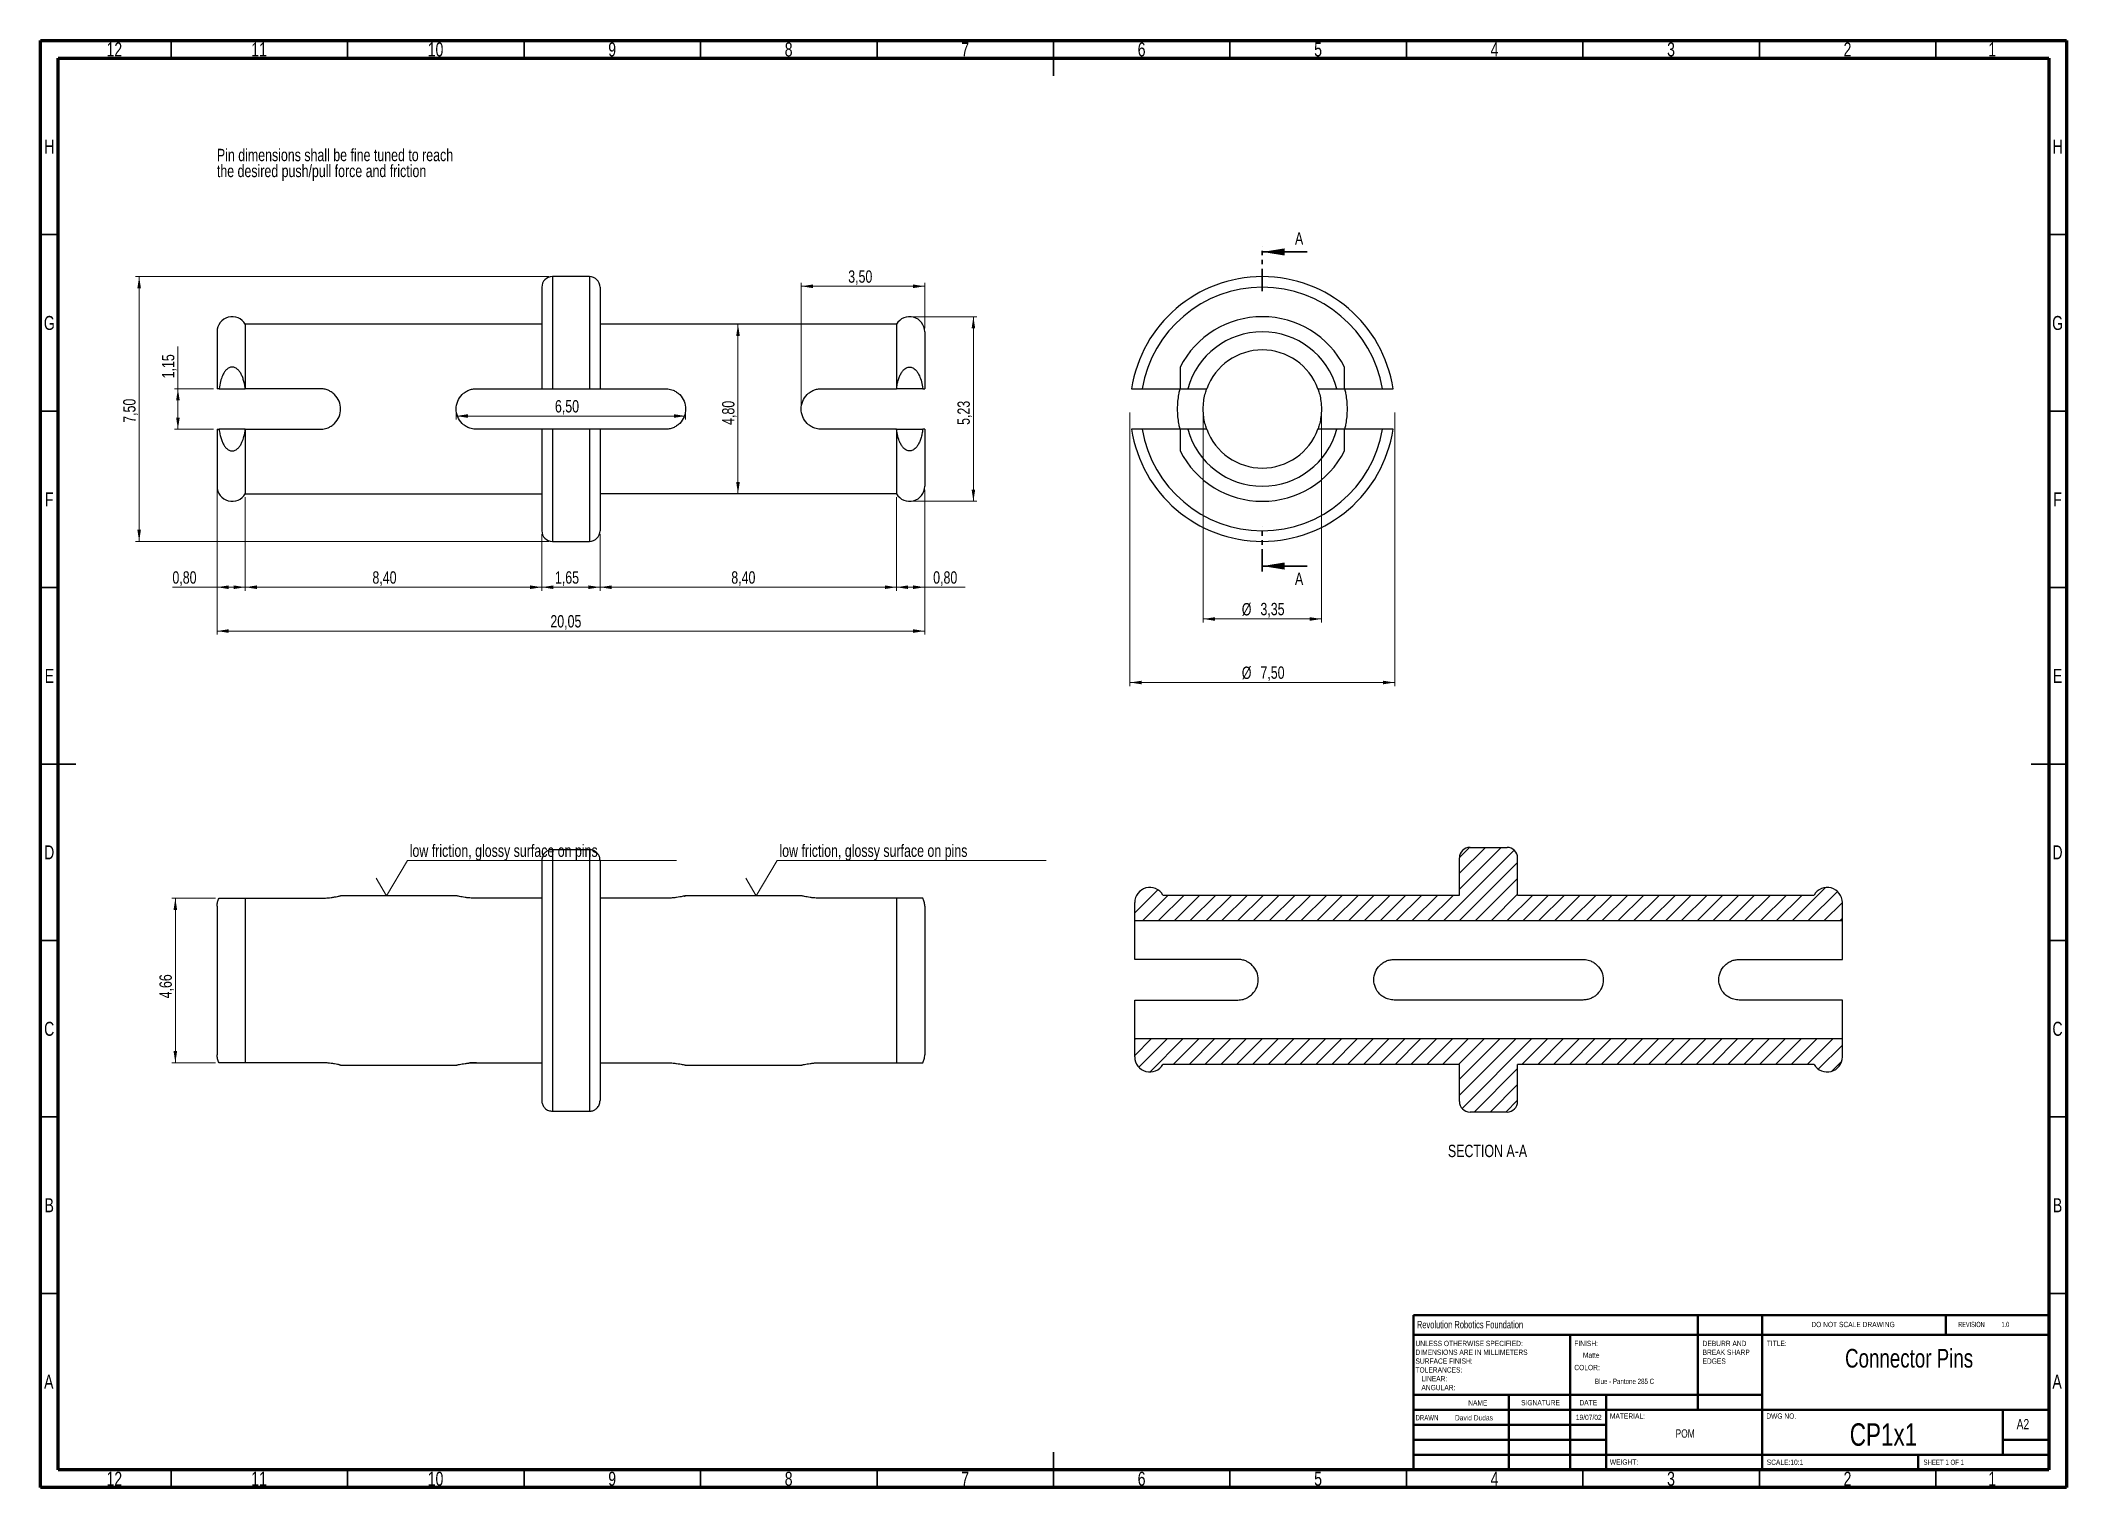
# Model space of a CAD drawing. Header units: millimetres. Extents: x 15 to 589, y 5 to 415.
import ezdxf

# ---------------------------------------------------------------- set-up
doc = ezdxf.new("R2010")
doc.units = ezdxf.units.MM
doc.linetypes.add('PHANTOM', pattern=[12.7, 6.35, -1.27, 1.27, -1.27, 1.27, -1.27])
doc.styles.add('SLDTEXTSTYLE0', font='TXT', dxfattribs={"width": 0.75})
doc.styles.add('SLDTEXTSTYLE1', font='TXT', dxfattribs={"width": 0.686449})
doc.styles.add('SLDTEXTSTYLE2', font='TXT', dxfattribs={"width": 0.625})
doc.styles.add('SLDTEXTSTYLE3', font='TXT', dxfattribs={"width": 0.6875})
doc.styles.add('SLDTEXTSTYLE4', font='TXT', dxfattribs={"width": 0.7})
doc.dimstyles.new('SLDDIMSTYLE0', dxfattribs={"dimtxt": 3.5, "dimasz": 3.302, "dimexe": 0, "dimexo": 0.0625, "dimgap": 0.875, "dimtad": 1, "dimlfac": 0.1, "dimrnd": 1e-09, "dimzin": 12, "dimdsep": 46, "dimtxsty": 'SLDTEXTSTYLE0', "dimsah": 1, "dimcen": 0.09, "dimadec": 0, "dimazin": 3, "dimtfac": 1, "dimtofl": 0, "dimtmove": 0, "dimatfit": 3, "dimfxl": 0, "dimfrac": 2, "dimtolj": 1, "dimtzin": 12, "dimarcsym": 0})
doc.dimstyles.new('SLDDIMSTYLE1', dxfattribs={"dimtxt": 3.5, "dimasz": 3.302, "dimexe": 0, "dimexo": 0.0625, "dimgap": 0.875, "dimtad": 1, "dimlfac": 0.1, "dimrnd": 1e-09, "dimdsep": 46, "dimtxsty": 'SLDTEXTSTYLE0', "dimsah": 1, "dimcen": 0.09, "dimadec": 0, "dimazin": 2, "dimtfac": 1, "dimtofl": 0, "dimtmove": 0, "dimatfit": 3, "dimfxl": 0, "dimfrac": 2, "dimtolj": 1, "dimtzin": 12, "dimarcsym": 0})

msp = doc.modelspace()

# ---------------------------------------------------------------- texts
at = {"color": 7, "linetype": 'Continuous', "lineweight": 0}
for s, insert, char_height, attachment_point, style in [('12', (35.92, 414.452), 3.9687, 2, 'SLDTEXTSTYLE0'), ('11', (76.92, 414.452), 3.9687, 2, 'SLDTEXTSTYLE0'), ('10', (126.92, 414.452), 3.9687, 2, 'SLDTEXTSTYLE0'), ('9', (176.96, 414.452), 3.969, 2, 'SLDTEXTSTYLE0'), ('8', (226.96, 414.452), 3.969, 2, 'SLDTEXTSTYLE0'), ('7', (276.96, 414.452), 3.969, 2, 'SLDTEXTSTYLE0'), ('6', (326.96, 414.452), 3.969, 2, 'SLDTEXTSTYLE0'), ('5', (376.96, 414.452), 3.969, 2, 'SLDTEXTSTYLE0'), ('4', (426.96, 414.452), 3.969, 2, 'SLDTEXTSTYLE0'), ('3', (476.96, 414.452), 3.969, 2, 'SLDTEXTSTYLE0'), ('2', (526.96, 414.452), 3.969, 2, 'SLDTEXTSTYLE0'), ('1', (567.96, 414.452), 3.969, 2, 'SLDTEXTSTYLE0'), ('H', (17.49, 386.952), 3.969, 2, 'SLDTEXTSTYLE0'), ('H', (586.49, 386.952), 3.969, 2, 'SLDTEXTSTYLE0'), ('G', (17.487, 336.952), 3.969, 2, 'SLDTEXTSTYLE0'), ('G', (586.487, 336.952), 3.969, 2, 'SLDTEXTSTYLE0'), ('F', (17.458, 286.952), 3.969, 2, 'SLDTEXTSTYLE0'), ('F', (586.458, 286.952), 3.969, 2, 'SLDTEXTSTYLE0'), ('E', (17.508, 236.952), 3.969, 2, 'SLDTEXTSTYLE0'), ('E', (586.508, 236.952), 3.969, 2, 'SLDTEXTSTYLE0'), ('D', (17.453, 186.952), 3.969, 2, 'SLDTEXTSTYLE0'), ('D', (586.453, 186.952), 3.969, 2, 'SLDTEXTSTYLE0'), ('C', (17.459, 136.952), 3.969, 2, 'SLDTEXTSTYLE0'), ('C', (586.459, 136.952), 3.969, 2, 'SLDTEXTSTYLE0'), ('SECTION A-A', (424.965, 102.11), 3.5, 2, 'SLDTEXTSTYLE0'), ('B', (17.471, 86.952), 3.969, 2, 'SLDTEXTSTYLE0'), ('B', (586.471, 86.952), 3.969, 2, 'SLDTEXTSTYLE0'), ('Revolution Robotics Foundation', (404.963, 52.212), 2.11667, 1, 'SLDTEXTSTYLE0'), ('DO NOT SCALE DRAWING', (516.715, 51.937), 1.5, 1, 'SLDTEXTSTYLE0'), ('REVISION           1.0', (558.327, 51.937), 1.5, 1, 'SLDTEXTSTYLE2'), ('FINISH:', (449.564, 46.566), 1.5, 1, 'SLDTEXTSTYLE0'), ('TITLE:', (504.09, 46.576), 1.5, 1, 'SLDTEXTSTYLE0'), ('Matte', (452.005, 43.238), 1.4986, 1, 'SLDTEXTSTYLE0'), ('Connector Pins', (544.41, 44.266), 5.29167, 2, 'SLDTEXTSTYLE0'), ('A', (17.34, 36.952), 3.969, 2, 'SLDTEXTSTYLE0'), ('COLOR:', (449.564, 39.742), 1.5, 1, 'SLDTEXTSTYLE0'), ('Blue - Pantone 285 C', (463.799, 35.826), 1.4986, 2, 'SLDTEXTSTYLE4'), ('A', (586.34, 36.952), 3.969, 2, 'SLDTEXTSTYLE0'), ('NAME', (419.506, 29.716), 1.5, 1, 'SLDTEXTSTYLE0'), ('SIGNATURE', (434.494, 29.776), 1.5, 1, 'SLDTEXTSTYLE0'), ('DATE', (451.008, 29.776), 1.5, 1, 'SLDTEXTSTYLE0'), ('DRAWN', (404.554, 25.505), 1.5, 1, 'SLDTEXTSTYLE1'), ('David Dudas', (421.125, 25.503), 1.4986, 2, 'SLDTEXTSTYLE0'), ('19/07/02', (453.647, 25.603), 1.4986, 2, 'SLDTEXTSTYLE0'), ('MATERIAL:', (459.646, 25.986), 1.5, 1, 'SLDTEXTSTYLE0'), ('DWG NO.', (503.953, 25.986), 1.5, 1, 'SLDTEXTSTYLE0'), ('CP1x1', (537.153, 23.181), 6.35, 2, 'SLDTEXTSTYLE0'), ('A2', (574.871, 24.406), 2.9104, 1, 'SLDTEXTSTYLE0'), ('POM', (480.966, 21.486), 2.3813, 2, 'SLDTEXTSTYLE0'), ('WEIGHT:', (459.618, 12.949), 1.4986, 1, 'SLDTEXTSTYLE0'), ('SCALE:10:1', (504.074, 12.9), 1.5, 1, 'SLDTEXTSTYLE0'), ('SHEET 1 OF 1', (548.478, 12.9), 1.5, 1, 'SLDTEXTSTYLE3'), ('12', (35.92, 9.452), 3.9687, 2, 'SLDTEXTSTYLE0'), ('11', (76.92, 9.452), 3.9687, 2, 'SLDTEXTSTYLE0'), ('10', (126.92, 9.452), 3.9687, 2, 'SLDTEXTSTYLE0'), ('9', (176.96, 9.452), 3.969, 2, 'SLDTEXTSTYLE0'), ('8', (226.96, 9.452), 3.969, 2, 'SLDTEXTSTYLE0'), ('7', (276.96, 9.452), 3.969, 2, 'SLDTEXTSTYLE0'), ('6', (326.96, 9.452), 3.969, 2, 'SLDTEXTSTYLE0'), ('5', (376.96, 9.452), 3.969, 2, 'SLDTEXTSTYLE0'), ('4', (426.96, 9.452), 3.969, 2, 'SLDTEXTSTYLE0'), ('3', (476.96, 9.452), 3.969, 2, 'SLDTEXTSTYLE0'), ('2', (526.96, 9.452), 3.969, 2, 'SLDTEXTSTYLE0'), ('1', (567.96, 9.452), 3.969, 2, 'SLDTEXTSTYLE0')]:
    msp.add_mtext(s, dxfattribs=dict(at, insert=insert, char_height=char_height, attachment_point=attachment_point, style=style))
at = {"color": 7, "linetype": 'Continuous', "char_height": 3.5, "attachment_point": 1, "style": 'SLDTEXTSTYLE0'}
for insert in [(370.412, 360.647), (370.412, 264.238)]:
    msp.add_mtext('A', dxfattribs=dict(at, insert=insert))

# ---------------------------------------------------------------- blocks, each defined once
blk = doc.blocks.new('SW_NOTE_0')
at = {"color": 0, "linetype": 'Continuous', "lineweight": 0, "char_height": 3.5, "attachment_point": 1, "style": 'SLDTEXTSTYLE0'}
for s, insert in [('the desired push/pull force and friction', (0, -0.01)), ('Pin dimensions shall be fine tuned to reach', (0, 4.51))]:
    blk.add_mtext(s, dxfattribs=dict(at, insert=insert))
blk = doc.blocks.new('SW_NOTE_0_1')
at = {"color": 0, "linetype": 'Continuous', "lineweight": 0, "char_height": 1.5, "attachment_point": 1, "style": 'SLDTEXTSTYLE0'}
for s, insert in [('UNLESS OTHERWISE SPECIFIED:', (0, 1.93)), ('TOLERANCES:', (0, -5.57)), ('SURFACE FINISH:', (0, -3.07)), ('DIMENSIONS ARE IN MILLIMETERS', (0, -0.57)), ('ANGULAR:', (1.69, -10.57)), ('LINEAR:', (1.69, -8.07))]:
    blk.add_mtext(s, dxfattribs=dict(at, insert=insert))
blk = doc.blocks.new('SW_NOTE_0_2')
at = {"color": 0, "linetype": 'Continuous', "lineweight": 0, "char_height": 1.5, "attachment_point": 1, "style": 'SLDTEXTSTYLE0'}
for s, insert in [('DEBURR AND', (0, 1.93)), ('BREAK SHARP', (0, -0.57)), ('EDGES', (0, -3.07))]:
    blk.add_mtext(s, dxfattribs=dict(at, insert=insert))
blk = doc.blocks.new('_D')
at = {"color": 7, "linetype": 'Continuous', "lineweight": 0}
for p, q in [((53.93, 316.34), (53.93, 328.33)), ((64.02, 316.34), (52.93, 316.34)), ((53.93, 316.34), (53.93, 304.84)), ((64.02, 304.84), (52.93, 304.84))]:
    blk.add_line(p, q, dxfattribs=at)
at = {"color": 7, "linetype": 'Continuous', "lineweight": 18}
for points in [[(53.93, 316.34), (53.42, 313.04), (54.43, 313.04)], [(53.93, 304.84), (54.43, 308.14), (53.42, 308.14)]]:
    blk.add_solid(points, dxfattribs=at)
at = {"color": 7, "linetype": 'Continuous', "lineweight": 18, "insert": (49.41, 319.27), "char_height": 3.5, "attachment_point": 1, "rotation": 90, "style": 'SLDTEXTSTYLE0'}
blk.add_mtext('1,15', dxfattribs=at)
blk = doc.blocks.new('_D_1')
at = {"color": 7, "linetype": 'Continuous', "lineweight": 0}
for p, q in [((65.02, 287.72), (65.02, 246.67)), ((265.52, 287.72), (265.52, 246.67)), ((65.02, 247.67), (265.52, 247.67))]:
    blk.add_line(p, q, dxfattribs=at)
at = {"color": 7, "linetype": 'Continuous', "lineweight": 18}
for points in [[(65.02, 247.67), (68.32, 247.16), (68.32, 248.18)], [(265.52, 247.67), (262.22, 248.18), (262.22, 247.16)]]:
    blk.add_solid(points, dxfattribs=at)
at = {"color": 7, "linetype": 'Continuous', "lineweight": 18, "insert": (159.45, 252.18), "char_height": 3.5, "attachment_point": 1, "style": 'SLDTEXTSTYLE0'}
blk.add_mtext('20,05', dxfattribs=at)
blk = doc.blocks.new('_D_2')
at = {"color": 7, "linetype": 'Continuous', "lineweight": 0}
for p, q in [((73.02, 285.59), (73.02, 259.09)), ((157.02, 275.09), (157.02, 259.09)), ((73.02, 260.09), (157.02, 260.09))]:
    blk.add_line(p, q, dxfattribs=at)
at = {"color": 7, "linetype": 'Continuous', "lineweight": 18}
for points in [[(73.02, 260.09), (76.32, 259.58), (76.32, 260.6)], [(157.02, 260.09), (153.72, 260.6), (153.72, 259.58)]]:
    blk.add_solid(points, dxfattribs=at)
at = {"color": 7, "linetype": 'Continuous', "lineweight": 18, "insert": (109.04, 264.6), "char_height": 3.5, "attachment_point": 1, "style": 'SLDTEXTSTYLE0'}
blk.add_mtext('8,40', dxfattribs=at)
blk = doc.blocks.new('_D_3')
at = {"color": 7, "linetype": 'Continuous', "lineweight": 0}
for p, q in [((157.02, 275.09), (157.02, 259.09)), ((173.52, 275.09), (173.52, 259.09)), ((157.02, 260.09), (173.52, 260.09))]:
    blk.add_line(p, q, dxfattribs=at)
at = {"color": 7, "linetype": 'Continuous', "lineweight": 18}
for points in [[(157.02, 260.09), (160.32, 259.58), (160.32, 260.6)], [(173.52, 260.09), (170.22, 260.6), (170.22, 259.58)]]:
    blk.add_solid(points, dxfattribs=at)
at = {"color": 7, "linetype": 'Continuous', "lineweight": 18, "insert": (160.75, 264.6), "char_height": 3.5, "attachment_point": 1, "style": 'SLDTEXTSTYLE0'}
blk.add_mtext('1,65', dxfattribs=at)
blk = doc.blocks.new('_D_4')
at = {"color": 7, "linetype": 'Continuous', "lineweight": 0}
for p, q in [((65.02, 287.72), (65.02, 259.09)), ((73.02, 285.59), (73.02, 259.09)), ((65.02, 260.09), (52.37, 260.09)), ((65.02, 260.09), (73.02, 260.09))]:
    blk.add_line(p, q, dxfattribs=at)
at = {"color": 7, "linetype": 'Continuous', "lineweight": 18}
for points in [[(65.02, 260.09), (68.32, 259.58), (68.32, 260.6)], [(73.02, 260.09), (69.72, 260.6), (69.72, 259.58)]]:
    blk.add_solid(points, dxfattribs=at)
at = {"color": 7, "linetype": 'Continuous', "lineweight": 18, "insert": (52.37, 264.6), "char_height": 3.5, "attachment_point": 1, "style": 'SLDTEXTSTYLE0'}
blk.add_mtext('0,80', dxfattribs=at)
blk = doc.blocks.new('_D_5')
at = {"color": 7, "linetype": 'Continuous', "lineweight": 0}
for p, q in [((257.52, 285.59), (257.52, 259.09)), ((173.52, 275.09), (173.52, 259.09)), ((173.52, 260.09), (257.52, 260.09))]:
    blk.add_line(p, q, dxfattribs=at)
at = {"color": 7, "linetype": 'Continuous', "lineweight": 18}
for points in [[(173.52, 260.09), (176.82, 259.58), (176.82, 260.6)], [(257.52, 260.09), (254.22, 260.6), (254.22, 259.58)]]:
    blk.add_solid(points, dxfattribs=at)
at = {"color": 7, "linetype": 'Continuous', "lineweight": 18, "insert": (210.71, 264.6), "char_height": 3.5, "attachment_point": 1, "style": 'SLDTEXTSTYLE0'}
blk.add_mtext('8,40', dxfattribs=at)
blk = doc.blocks.new('_D_6')
at = {"color": 7, "linetype": 'Continuous', "lineweight": 0}
for p, q in [((265.52, 287.72), (265.52, 259.09)), ((257.52, 285.59), (257.52, 259.09)), ((257.52, 260.09), (265.52, 260.09)), ((265.52, 260.09), (276.96, 260.09))]:
    blk.add_line(p, q, dxfattribs=at)
at = {"color": 7, "linetype": 'Continuous', "lineweight": 18}
for points in [[(257.52, 260.09), (260.82, 259.58), (260.82, 260.6)], [(265.52, 260.09), (262.22, 260.6), (262.22, 259.58)]]:
    blk.add_solid(points, dxfattribs=at)
at = {"color": 7, "linetype": 'Continuous', "lineweight": 18, "insert": (267.91, 264.6), "char_height": 3.5, "attachment_point": 1, "style": 'SLDTEXTSTYLE0'}
blk.add_mtext('0,80', dxfattribs=at)
blk = doc.blocks.new('_D_7')
at = {"color": 7, "linetype": 'Continuous', "lineweight": 0}
for p, q in [((159.02, 348.09), (41.95, 348.09)), ((42.95, 348.09), (42.95, 273.09)), ((159.02, 273.09), (41.95, 273.09))]:
    blk.add_line(p, q, dxfattribs=at)
at = {"color": 7, "linetype": 'Continuous', "lineweight": 18}
for points in [[(42.95, 348.09), (42.44, 344.79), (43.45, 344.79)], [(42.95, 273.09), (43.45, 276.39), (42.44, 276.39)]]:
    blk.add_solid(points, dxfattribs=at)
at = {"color": 7, "linetype": 'Continuous', "lineweight": 18, "insert": (38.43, 306.68), "char_height": 3.5, "attachment_point": 1, "rotation": 90, "style": 'SLDTEXTSTYLE0'}
blk.add_mtext('7,50', dxfattribs=at)
blk = doc.blocks.new('_D_8')
at = {"color": 7, "linetype": 'Continuous', "lineweight": 0}
blk.add_line((212.61, 334.59), (212.61, 286.59), dxfattribs=at)
at = {"color": 7, "linetype": 'Continuous', "lineweight": 18}
for points in [[(212.61, 334.59), (212.1, 331.29), (213.12, 331.29)], [(212.61, 286.59), (213.12, 289.89), (212.1, 289.89)]]:
    blk.add_solid(points, dxfattribs=at)
at = {"color": 7, "linetype": 'Continuous', "lineweight": 18, "insert": (208.1, 306.08), "char_height": 3.5, "attachment_point": 1, "rotation": 90, "style": 'SLDTEXTSTYLE0'}
blk.add_mtext('4,80', dxfattribs=at)
blk = doc.blocks.new('_D_9')
at = {"color": 7, "linetype": 'Continuous', "lineweight": 0}
for p, q in [((262.24, 336.74), (280.3, 336.74)), ((279.3, 336.74), (279.3, 284.44)), ((262.24, 284.44), (280.3, 284.44))]:
    blk.add_line(p, q, dxfattribs=at)
at = {"color": 7, "linetype": 'Continuous', "lineweight": 18}
for points in [[(279.3, 336.74), (278.8, 333.44), (279.81, 333.44)], [(279.3, 284.44), (279.81, 287.74), (278.8, 287.74)]]:
    blk.add_solid(points, dxfattribs=at)
at = {"color": 7, "linetype": 'Continuous', "lineweight": 18, "insert": (274.79, 306.08), "char_height": 3.5, "attachment_point": 1, "rotation": 90, "style": 'SLDTEXTSTYLE0'}
blk.add_mtext('5,23', dxfattribs=at)
blk = doc.blocks.new('_D_10')
at = {"color": 7, "linetype": 'Continuous', "lineweight": 0}
for p, q in [((230.52, 311.59), (230.52, 346.36)), ((230.52, 345.36), (265.52, 345.36)), ((265.52, 333.45), (265.52, 346.36))]:
    blk.add_line(p, q, dxfattribs=at)
at = {"color": 7, "linetype": 'Continuous', "lineweight": 18}
for points in [[(230.52, 345.36), (233.82, 344.85), (233.82, 345.87)], [(265.52, 345.36), (262.22, 345.87), (262.22, 344.85)]]:
    blk.add_solid(points, dxfattribs=at)
at = {"color": 7, "linetype": 'Continuous', "lineweight": 18, "insert": (243.84, 349.87), "char_height": 3.5, "attachment_point": 1, "style": 'SLDTEXTSTYLE0'}
blk.add_mtext('3,50', dxfattribs=at)
blk = doc.blocks.new('_D_11')
at = {"color": 7, "linetype": 'Continuous', "lineweight": 0}
for p, q in [((132.77, 309.59), (132.77, 307.6)), ((132.77, 308.6), (197.77, 308.6)), ((197.77, 309.59), (197.77, 307.6))]:
    blk.add_line(p, q, dxfattribs=at)
at = {"color": 7, "linetype": 'Continuous', "lineweight": 18}
for points in [[(132.77, 308.6), (136.07, 308.09), (136.07, 309.11)], [(197.77, 308.6), (194.47, 309.11), (194.47, 308.09)]]:
    blk.add_solid(points, dxfattribs=at)
at = {"color": 7, "linetype": 'Continuous', "lineweight": 18, "insert": (160.75, 313.11), "char_height": 3.5, "attachment_point": 1, "style": 'SLDTEXTSTYLE0'}
blk.add_mtext('6,50', dxfattribs=at)
blk = doc.blocks.new('_D_12')
at = {"color": 7, "linetype": 'Continuous', "lineweight": 0}
for p, q in [((64.59, 171.97), (52.2, 171.97)), ((53.2, 171.97), (53.2, 125.36)), ((64.59, 125.36), (52.2, 125.36))]:
    blk.add_line(p, q, dxfattribs=at)
at = {"color": 7, "linetype": 'Continuous', "lineweight": 18}
for points in [[(53.2, 171.97), (52.69, 168.66), (53.71, 168.66)], [(53.2, 125.36), (53.71, 128.67), (52.69, 128.67)]]:
    blk.add_solid(points, dxfattribs=at)
at = {"color": 7, "linetype": 'Continuous', "lineweight": 18, "insert": (48.69, 143.59), "char_height": 3.5, "attachment_point": 1, "rotation": 90, "style": 'SLDTEXTSTYLE0'}
blk.add_mtext('4,66', dxfattribs=at)
blk = doc.blocks.new('SW_SFSYMBOL_0')
at = {"color": 0, "linetype": 'Continuous', "lineweight": 0}
for p, q in [((-6.54, -10), (-0.65, 0)), ((-0.65, 0), (75.56, 0)), ((-6.54, -10), (-9.49, -5))]:
    blk.add_line(p, q, dxfattribs=at)
at = {"color": 0, "linetype": 'Continuous', "lineweight": 0, "insert": (0, 4.51), "char_height": 3.5, "attachment_point": 1, "style": 'SLDTEXTSTYLE0'}
blk.add_mtext('low friction, glossy surface on pins', dxfattribs=at)
blk = doc.blocks.new('SW_SFSYMBOL_1')
at = {"color": 0, "linetype": 'Continuous', "lineweight": 0}
for p, q in [((-6.54, -10), (-0.65, 0)), ((-0.65, 0), (75.56, 0)), ((-6.54, -10), (-9.49, -5))]:
    blk.add_line(p, q, dxfattribs=at)
at = {"color": 0, "linetype": 'Continuous', "lineweight": 0, "insert": (0, 4.51), "char_height": 3.5, "attachment_point": 1, "style": 'SLDTEXTSTYLE0'}
blk.add_mtext('low friction, glossy surface on pins', dxfattribs=at)
blk = doc.blocks.new('_D_13')
at = {"color": 7, "linetype": 'Continuous', "lineweight": 0}
for p, q in [((344.42, 309.59), (344.42, 250.09)), ((377.92, 309.59), (377.92, 250.09)), ((344.42, 251.09), (377.92, 251.09))]:
    blk.add_line(p, q, dxfattribs=at)
at = {"color": 7, "linetype": 'Continuous', "lineweight": 18}
for points in [[(344.42, 251.09), (347.72, 250.58), (347.72, 251.6)], [(377.92, 251.09), (374.61, 251.6), (374.61, 250.58)]]:
    blk.add_solid(points, dxfattribs=at)
at = {"color": 7, "linetype": 'Continuous', "lineweight": 18, "char_height": 3.5, "attachment_point": 1, "style": 'SLDTEXTSTYLE0'}
for s, insert in [('%%c', (355.35, 255.6)), ('3,35', (360.63, 255.65))]:
    blk.add_mtext(s, dxfattribs=dict(at, insert=insert))
blk = doc.blocks.new('_D_14')
at = {"color": 7, "linetype": 'Continuous', "lineweight": 0}
for p, q in [((323.67, 309.59), (323.67, 232.09)), ((398.67, 309.59), (398.67, 232.09)), ((323.67, 233.09), (398.67, 233.09))]:
    blk.add_line(p, q, dxfattribs=at)
at = {"color": 7, "linetype": 'Continuous', "lineweight": 18}
for points in [[(323.67, 233.09), (326.97, 232.58), (326.97, 233.6)], [(398.67, 233.09), (395.36, 233.6), (395.36, 232.58)]]:
    blk.add_solid(points, dxfattribs=at)
at = {"color": 7, "linetype": 'Continuous', "lineweight": 18, "char_height": 3.5, "attachment_point": 1, "style": 'SLDTEXTSTYLE0'}
for s, insert in [('%%c', (355.35, 237.6)), ('7,50', (360.63, 237.65))]:
    blk.add_mtext(s, dxfattribs=dict(at, insert=insert))

# ---------------------------------------------------------------- dimensions: what is measured, and where the dimension line sits
at = {"color": 7, "linetype": 'Continuous', "lineweight": 18}
for base, p1, p2, angle, picture, middle in [((42.946, 273.089), (160.022, 348.089), (160.022, 273.089), 90, '_D_7', (42.946, 311.209)), ((212.608, 286.589), (173.522, 334.589), (173.522, 286.589), 90, '_D_8', (212.608, 310.606)), ((279.304, 284.439), (261.237, 336.739), (261.237, 284.439), 90, '_D_9', (279.304, 310.606)), ((53.925, 304.839), (65.022, 316.339), (65.022, 304.839), 90, '_D', (53.925, 323.8)), ((197.772, 308.598), (132.772, 310.589), (197.772, 310.589), 0, '_D_11', (165.272, 308.598)), ((53.199, 125.364), (65.591, 171.966), (65.591, 125.364), 90, '_D_12', (53.199, 148.112))]:
    dim = msp.add_linear_dim(base=base, p1=p1, p2=p2, angle=angle, dimstyle='SLDDIMSTYLE0', dxfattribs=at)
    dim.commit()
    dim.dimension.update_dxf_attribs({"geometry": picture, "text_midpoint": middle, "dimtype": 160})
for base, p1, p2, dimstyle, picture, middle in [((265.522, 345.361), (230.522, 310.589), (265.522, 332.454), 'SLDDIMSTYLE0', '_D_10', (248.366, 345.361)), ((73.022, 260.089), (65.022, 288.724), (73.022, 286.589), 'SLDDIMSTYLE1', '_D_4', (56.899, 260.089)), ((265.522, 247.671), (65.022, 288.724), (265.522, 288.724), 'SLDDIMSTYLE0', '_D_1', (165.272, 247.671)), ((265.522, 260.089), (257.522, 286.589), (265.522, 288.724), 'SLDDIMSTYLE1', '_D_6', (272.434, 260.089)), ((157.022, 260.089), (73.022, 286.589), (157.022, 276.089), 'SLDDIMSTYLE0', '_D_2', (113.562, 260.089)), ((257.522, 260.089), (173.522, 276.089), (257.522, 286.589), 'SLDDIMSTYLE0', '_D_5', (215.236, 260.089)), ((173.522, 260.089), (157.022, 276.089), (173.522, 276.089), 'SLDDIMSTYLE0', '_D_3', (165.272, 260.089))]:
    dim = msp.add_linear_dim(base=base, p1=p1, p2=p2, dimstyle=dimstyle, dxfattribs=at)
    dim.commit()
    dim.dimension.update_dxf_attribs({"geometry": picture, "text_midpoint": middle, "dimtype": 160})
for base, p1, p2, picture, middle in [((398.666, 233.089), (323.666, 310.589), (398.666, 310.589), '_D_14', (362.515, 233.089)), ((377.916, 251.089), (344.416, 310.589), (377.916, 310.589), '_D_13', (362.515, 251.089))]:
    dim = msp.add_linear_dim(base=base, p1=p1, p2=p2, text='%%c<>', dimstyle='SLDDIMSTYLE0', dxfattribs=at)
    dim.commit()
    dim.dimension.update_dxf_attribs({"geometry": picture, "text_midpoint": middle, "dimtype": 160})

# ---------------------------------------------------------------- hatches: boundary and pattern name
at = {"linetype": 'Continuous', "lineweight": 18}
h = msp.add_hatch(dxfattribs=at)
h.set_pattern_fill('ANSI31', style=0)
edge = h.paths.add_edge_path(flags=0)
edge.add_arc((420.008, 183.374), 3, 90, 180)
edge.add_line((417.008, 183.374), (417.008, 172.874))
edge.add_line((417.008, 172.874), (333.008, 172.874))
edge.add_arc((329.293, 170.739), 4.285, 29.883098, 180)
edge.add_line((325.008, 170.739), (325.008, 165.624))
edge.add_line((325.008, 165.624), (525.508, 165.624))
edge.add_line((525.508, 165.624), (525.508, 170.739))
edge.add_arc((521.224, 170.739), 4.285, 0, 150.116902)
edge.add_line((517.508, 172.874), (433.508, 172.874))
edge.add_line((433.508, 172.874), (433.508, 183.374))
edge.add_arc((430.508, 183.374), 3, 0, 90)
edge.add_line((430.508, 186.374), (420.008, 186.374))
h = msp.add_hatch(dxfattribs=at)
h.set_pattern_fill('ANSI31', style=0)
edge = h.paths.add_edge_path(flags=0)
edge.add_arc((430.508, 114.374), 3, 270, 360)
edge.add_line((433.508, 114.374), (433.508, 124.874))
edge.add_line((433.508, 124.874), (517.508, 124.874))
edge.add_arc((521.224, 127.009), 4.285, 209.883098, 360)
edge.add_line((525.508, 127.009), (525.508, 132.124))
edge.add_line((525.508, 132.124), (325.008, 132.124))
edge.add_line((325.008, 132.124), (325.008, 127.009))
edge.add_arc((329.293, 127.009), 4.285, 180, 330.116902)
edge.add_line((333.008, 124.874), (417.008, 124.874))
edge.add_line((417.008, 124.874), (417.008, 114.374))
edge.add_arc((420.008, 114.374), 3, 180, 270)
edge.add_line((420.008, 111.374), (430.508, 111.374))

# ---------------------------------------------------------------- linework, layer by layer
at = {"color": 7, "linetype": 'Continuous', "lineweight": 70}
for p, q in [((15, 5), (15, 415)), ((15, 415), (589, 415)), ((589, 415), (589, 5)), ((20, 10), (20, 410)), ((20, 410), (584, 410)), ((584, 410), (584, 10)), ((584, 10), (20, 10)), ((589, 5), (15, 5))]:
    msp.add_line(p, q, dxfattribs=at)
at = {"color": 7, "linetype": 'Continuous', "lineweight": 35}
for p, q in [((52, 410), (52, 415)), ((102, 410), (102, 415)), ((152, 410), (152, 415)), ((202, 410), (202, 415)), ((252, 410), (252, 415)), ((302, 415), (302, 405)), ((302, 410), (302, 415)), ((352, 410), (352, 415)), ((402, 410), (402, 415)), ((452, 410), (452, 415)), ((502, 410), (502, 415)), ((552, 410), (552, 415)), ((20, 360), (15, 360)), ((584, 360), (589, 360)), ((373.866, 355.089), (361.166, 355.089)), ((20, 310), (15, 310)), ((584, 310), (589, 310)), ((373.866, 266.089), (361.166, 266.089)), ((20, 260), (15, 260)), ((584, 260), (589, 260)), ((15, 210), (25, 210)), ((20, 210), (15, 210)), ((589, 210), (579, 210)), ((584, 210), (589, 210)), ((20, 160), (15, 160)), ((584, 160), (589, 160)), ((20, 110), (15, 110)), ((584, 110), (589, 110)), ((20, 60), (15, 60)), ((584, 60), (589, 60)), ((302, 5), (302, 15)), ((52, 10), (52, 5)), ((102, 10), (102, 5)), ((152, 10), (152, 5)), ((202, 10), (202, 5)), ((252, 10), (252, 5)), ((302, 10), (302, 5)), ((352, 10), (352, 5)), ((402, 10), (402, 5)), ((452, 10), (452, 5)), ((502, 10), (502, 5)), ((552, 10), (552, 5))]:
    msp.add_line(p, q, dxfattribs=at)
at = {"color": 7, "linetype": 'PHANTOM', "lineweight": 35}
for p, q in [((361.166, 343.977), (361.166, 356.677)), ((361.166, 264.501), (361.166, 277.208))]:
    msp.add_line(p, q, dxfattribs=at)
at = {"color": 7, "linetype": 'Continuous', "lineweight": 25}
for p, q in [((157.022, 345.089), (157.022, 316.339)), ((170.522, 348.089), (160.022, 348.089)), ((173.522, 345.089), (173.522, 316.339)), ((157.022, 334.589), (73.022, 334.589)), ((73.022, 334.589), (73.022, 316.339)), ((257.522, 334.589), (173.522, 334.589)), ((257.522, 334.589), (257.522, 316.339)), ((65.022, 332.454), (65.022, 316.339)), ((265.522, 332.454), (265.522, 316.339)), ((65.591, 316.339), (73.022, 316.339)), ((94.272, 316.339), (73.022, 316.339)), ((138.522, 316.339), (157.022, 316.339)), ((160.022, 316.339), (170.522, 316.339)), ((173.522, 316.339), (192.022, 316.339)), ((236.272, 316.339), (257.522, 316.339)), ((264.952, 316.339), (257.522, 316.339)), ((327.148, 316.339), (337.865, 316.339)), ((340.07, 316.339), (345.434, 316.339)), ((376.898, 316.339), (382.261, 316.339)), ((384.467, 316.339), (395.183, 316.339)), ((65.022, 304.839), (65.022, 288.724)), ((73.022, 304.839), (65.591, 304.839)), ((73.022, 304.839), (73.022, 286.589)), ((73.022, 304.839), (94.272, 304.839)), ((157.022, 304.839), (138.522, 304.839)), ((157.022, 304.839), (157.022, 276.089)), ((170.522, 304.839), (160.022, 304.839)), ((173.522, 304.839), (173.522, 276.089)), ((192.022, 304.839), (173.522, 304.839)), ((257.522, 304.839), (236.272, 304.839)), ((257.522, 304.839), (257.522, 286.589)), ((257.522, 304.839), (264.952, 304.839)), ((265.522, 304.839), (265.522, 288.724)), ((337.865, 304.839), (327.148, 304.839)), ((345.434, 304.839), (340.07, 304.839)), ((382.261, 304.839), (376.898, 304.839)), ((395.183, 304.839), (384.467, 304.839)), ((73.022, 286.589), (157.022, 286.589)), ((257.522, 286.589), (173.522, 286.589)), ((160.022, 273.089), (170.522, 273.089)), ((160.022, 185.722), (160.022, 111.609)), ((170.522, 185.722), (160.022, 185.722)), ((170.522, 185.722), (170.522, 111.609)), ((420.008, 186.374), (430.508, 186.374)), ((157.022, 182.683), (157.022, 114.648)), ((173.522, 182.683), (173.522, 114.648)), ((417.008, 172.874), (417.008, 183.374)), ((433.508, 172.874), (433.508, 183.374)), ((132.772, 172.665), (100.022, 172.665)), ((230.522, 172.665), (197.772, 172.665)), ((333.008, 172.874), (417.008, 172.874)), ((433.508, 172.874), (517.508, 172.874)), ((65.022, 169.761), (65.022, 127.57)), ((73.022, 171.966), (73.022, 148.665)), ((73.022, 171.966), (94.272, 171.966)), ((157.022, 171.966), (138.522, 171.966)), ((192.022, 171.966), (173.522, 171.966)), ((257.522, 171.966), (236.272, 171.966)), ((257.522, 171.966), (257.522, 148.665)), ((265.522, 169.761), (265.522, 127.57)), ((325.008, 165.624), (325.008, 170.739)), ((525.508, 165.624), (525.508, 170.739)), ((325.008, 165.624), (525.508, 165.624)), ((325.008, 154.624), (325.008, 165.624)), ((525.508, 154.624), (525.508, 165.624)), ((354.258, 154.624), (325.008, 154.624)), ((398.508, 154.624), (452.008, 154.624)), ((496.258, 154.624), (525.508, 154.624)), ((73.022, 148.665), (73.022, 125.364)), ((257.522, 148.665), (257.522, 125.364)), ((325.008, 143.124), (354.258, 143.124)), ((325.008, 132.124), (325.008, 143.124)), ((452.008, 143.124), (398.508, 143.124)), ((525.508, 143.124), (496.258, 143.124)), ((525.508, 132.124), (525.508, 143.124)), ((525.508, 132.124), (325.008, 132.124)), ((325.008, 127.009), (325.008, 132.124)), ((525.508, 127.009), (525.508, 132.124)), ((94.272, 125.364), (73.022, 125.364)), ((100.022, 124.665), (132.772, 124.665)), ((138.522, 125.364), (157.022, 125.364)), ((173.522, 125.364), (192.022, 125.364)), ((197.772, 124.665), (230.522, 124.665)), ((236.272, 125.364), (257.522, 125.364)), ((417.008, 124.874), (333.008, 124.874)), ((417.008, 114.374), (417.008, 124.874)), ((517.508, 124.874), (433.508, 124.874)), ((433.508, 114.374), (433.508, 124.874)), ((160.022, 111.609), (170.522, 111.609)), ((430.508, 111.374), (420.008, 111.374))]:
    msp.add_line(p, q, dxfattribs=at)
at = {"color": 8, "linetype": 'Continuous', "lineweight": 25}
for p, q in [((160.022, 348.089), (160.022, 316.339)), ((170.522, 348.089), (170.522, 316.339)), ((160.022, 304.839), (160.022, 273.089)), ((170.522, 304.839), (170.522, 273.089))]:
    msp.add_line(p, q, dxfattribs=at)
at = {"color": 7, "linetype": 'Continuous', "lineweight": 50}
for p, q in [((404, 53.839), (403.976, 10)), ((404, 53.839), (584, 53.839)), ((484.6, 53.839), (484.585, 26.956)), ((502.8, 53.839), (502.776, 9.946)), ((554.797, 48.226), (554.8, 53.839)), ((583.997, 48.226), (403.997, 48.226)), ((448.396, 48.226), (448.375, 9.976)), ((502.8, 31.25), (404, 31.25)), ((430.991, 31.25), (430.991, 10)), ((458.6, 10), (458.6, 31.25)), ((458.6, 27), (404, 27)), ((458.6, 27), (584, 27)), ((571, 14.25), (571, 27)), ((458.6, 22.75), (404, 22.75)), ((458.6, 18.5), (404, 18.5)), ((584, 18.5), (571, 18.5)), ((404, 14.25), (584, 14.25)), ((547, 10), (547, 14.25))]:
    msp.add_line(p, q, dxfattribs=at)
at = {"color": 7, "linetype": 'Continuous', "lineweight": 25}
for centre, radius, start, end in [((160.022, 345.089), 3, 90, 180), ((170.522, 345.089), 3, 0, 90), ((361.166, 310.589), 37.5, 8.820148, 171.179852), ((361.166, 310.589), 34.5, 9.594068, 170.405932), ((69.307, 332.454), 4.285, 29.883098, 180), ((261.237, 332.454), 4.285, 0, 150.116902), ((361.166, 310.589), 26.15, 26.993102, 153.005426), ((361.166, 310.589), 21.865, 15.246694, 164.753306), ((361.166, 310.589), 16.75, 90, 159.922946), ((361.166, 310.589), 16.75, 20.077054, 90), ((361.166, 310.589), 37.5, 188.820148, 351.179852), ((361.166, 310.589), 34.5, 189.594068, 350.405932), ((361.166, 310.589), 21.865, 195.246694, 344.753306), ((361.166, 310.589), 16.75, 200.077054, 339.922946), ((361.166, 310.589), 26.15, 206.993109, 333.008131), ((69.307, 288.724), 4.285, 180, 330.116902), ((261.237, 288.724), 4.285, 209.883098, 0), ((160.022, 276.089), 3, 180, 270), ((170.522, 276.089), 3, 270, 0), ((420.008, 183.374), 3, 90, 180), ((430.508, 183.374), 3, 0, 90), ((329.293, 170.739), 4.285, 29.883098, 180), ((521.224, 170.739), 4.285, 0, 150.116902), ((329.293, 127.009), 4.285, 180, 330.116902), ((521.224, 127.009), 4.285, 209.883098, 0), ((420.008, 114.374), 3, 180, 270), ((430.508, 114.374), 3, 270, 0)]:
    msp.add_arc(centre, radius, start, end, dxfattribs=at)
for points, knots in [([(73.022, 316.339), (72.948, 316.812), (72.81, 317.702), (72.495, 318.937), (72.1, 320.013), (71.626, 320.92), (71.017, 321.708), (70.257, 322.297), (69.309, 322.533), (68.358, 322.299), (67.599, 321.71), (66.988, 320.922), (66.421, 319.833), (65.905, 318.285), (65.703, 317.028), (65.591, 316.339)], [0, 0, 0, 0, 0.093212, 0.1756604, 0.2480611, 0.3163841, 0.3744484, 0.441262, 0.5000486, 0.5584592, 0.625662, 0.6833806, 0.7520503, 0.8640627, 1, 1, 1, 1]), ([(257.522, 316.339), (257.591, 316.792), (257.725, 317.663), (258.035, 318.899), (258.433, 319.994), (258.916, 320.919), (259.525, 321.707), (260.287, 322.296), (261.237, 322.535), (262.186, 322.296), (262.949, 321.707), (263.558, 320.919), (264.136, 319.809), (264.644, 318.261), (264.845, 317.005), (264.952, 316.339)], [0, 0, 0, 0, 0.0892853, 0.1718107, 0.2480723, 0.3160017, 0.3744757, 0.4413542, 0.500058, 0.5587308, 0.6256411, 0.6840861, 0.7520446, 0.8686534, 1, 1, 1, 1]), ([(337.865, 322.458), (337.865, 322.458), (337.865, 322.476), (337.865, 322.415), (337.864, 322.285), (337.863, 322.099), (337.863, 321.895), (337.864, 321.604), (337.865, 321.195), (337.863, 320.647), (337.864, 319.705), (337.868, 318.261), (337.866, 317.005), (337.865, 316.339)], [0, 0, 0, 0, 0.0004587, 0.0583598, 0.118315, 0.1605244, 0.2051071, 0.2524821, 0.3283562, 0.4123078, 0.5050102, 0.7377945, 1, 1, 1, 1]), ([(384.467, 316.339), (384.466, 316.682), (384.466, 317.348), (384.464, 318.308), (384.465, 319.199), (384.468, 319.98), (384.468, 320.647), (384.466, 321.195), (384.468, 321.773), (384.468, 322.201), (384.467, 322.428), (384.467, 322.448), (384.467, 322.458)], [0, 0, 0, 0, 0.13510704, 0.26249834, 0.38255573, 0.49574039, 0.58847218, 0.67249818, 0.74848981, 0.88211533, 0.94213874, 1, 1, 1, 1]), ([(65.591, 316.339), (65.503, 316.339), (65.329, 316.339), (65.153, 316.339), (65.041, 316.339), (65.028, 316.339), (65.022, 316.339)], [0, 0, 0, 0, 0.250831, 0.4983411, 0.7466909, 1, 1, 1, 1]), ([(94.272, 304.839), (94.513, 304.848), (95.007, 304.866), (95.749, 305.016), (96.533, 305.278), (97.435, 305.743), (98.616, 306.679), (99.72, 308.324), (100.173, 310.589), (99.72, 312.854), (98.616, 314.498), (97.435, 315.436), (96.421, 315.955), (95.393, 316.277), (94.638, 316.319), (94.272, 316.339)], [0, 0, 0, 0, 0.04013325, 0.0819044, 0.12534801, 0.17750215, 0.25069237, 0.37545354, 0.50005879, 0.62466404, 0.74942521, 0.82259715, 0.87476963, 0.93923047, 1, 1, 1, 1]), ([(138.522, 304.839), (138.27, 304.848), (137.767, 304.867), (137.026, 305.02), (136.194, 305.303), (135.303, 305.778), (134.144, 306.732), (133.073, 308.324), (132.621, 310.589), (133.073, 312.854), (134.143, 314.445), (135.303, 315.401), (136.304, 315.931), (137.389, 316.276), (138.144, 316.318), (138.522, 316.339)], [0, 0, 0, 0, 0.0418561, 0.0833853, 0.1253478, 0.1878592, 0.250712, 0.3754632, 0.5000585, 0.6246537, 0.7494049, 0.8122294, 0.8747691, 0.9374303, 1, 1, 1, 1]), ([(157.022, 316.339), (157.031, 316.339), (157.049, 316.34), (157.185, 316.34), (157.378, 316.34), (157.616, 316.34), (158.059, 316.339), (158.844, 316.34), (159.633, 316.339), (160.022, 316.339)], [0, 0, 0, 0, 0.1151256, 0.2228567, 0.3231838, 0.4161034, 0.5016193, 0.754731, 1, 1, 1, 1]), ([(170.522, 316.339), (170.676, 316.339), (170.986, 316.339), (171.442, 316.339), (171.882, 316.339), (172.292, 316.339), (172.805, 316.339), (173.374, 316.341), (173.469, 316.34), (173.522, 316.339)], [0, 0, 0, 0, 0.0977135, 0.1966303, 0.2968041, 0.398284, 0.5011137, 0.7277386, 1, 1, 1, 1]), ([(192.022, 316.339), (192.274, 316.33), (192.776, 316.311), (193.518, 316.158), (194.349, 315.875), (195.24, 315.401), (196.4, 314.446), (197.47, 312.854), (197.922, 310.589), (197.47, 308.324), (196.4, 306.733), (195.24, 305.777), (194.24, 305.247), (193.154, 304.902), (192.399, 304.86), (192.022, 304.839)], [0, 0, 0, 0, 0.0418561, 0.0833853, 0.1253478, 0.1878592, 0.250712, 0.3754632, 0.5000585, 0.6246537, 0.7494049, 0.8122294, 0.8747691, 0.9374303, 1, 1, 1, 1]), ([(236.272, 304.839), (236.02, 304.848), (235.517, 304.867), (234.776, 305.02), (233.944, 305.303), (233.053, 305.778), (231.894, 306.732), (230.823, 308.324), (230.371, 310.589), (230.823, 312.854), (231.893, 314.445), (233.053, 315.401), (234.054, 315.931), (235.139, 316.276), (235.894, 316.318), (236.272, 316.339)], [0, 0, 0, 0, 0.0418561, 0.0833853, 0.1253478, 0.1878592, 0.250712, 0.3754632, 0.5000585, 0.6246537, 0.7494049, 0.8122294, 0.8747691, 0.9374303, 1, 1, 1, 1]), ([(264.952, 316.339), (265.035, 316.339), (265.203, 316.339), (265.379, 316.34), (265.499, 316.339), (265.514, 316.339), (265.522, 316.339)], [0, 0, 0, 0, 0.2356233, 0.4808643, 0.7356797, 1, 1, 1, 1]), ([(324.109, 316.339), (324.116, 316.339), (324.13, 316.339), (324.243, 316.339), (324.424, 316.339), (324.678, 316.339), (325.124, 316.339), (325.924, 316.341), (326.716, 316.34), (327.148, 316.339)], [0, 0, 0, 0, 0.0977135, 0.1966303, 0.2968041, 0.398284, 0.5011137, 0.7277386, 1, 1, 1, 1]), ([(337.865, 304.839), (337.862, 304.848), (337.858, 304.867), (337.82, 305.02), (337.754, 305.303), (337.65, 305.778), (337.467, 306.732), (337.241, 308.324), (337.128, 310.589), (337.241, 312.854), (337.467, 314.445), (337.65, 315.401), (337.766, 315.931), (337.849, 316.276), (337.859, 316.318), (337.865, 316.339)], [0, 0, 0, 0, 0.0418561, 0.0833853, 0.1253478, 0.1878592, 0.250712, 0.3754632, 0.5000585, 0.6246537, 0.7494049, 0.8122294, 0.8747691, 0.9374303, 1, 1, 1, 1]), ([(337.865, 316.339), (338.026, 316.339), (338.354, 316.339), (338.893, 316.34), (339.469, 316.339), (339.867, 316.339), (340.07, 316.339)], [0, 0, 0, 0, 0.2356233, 0.4808643, 0.7356797, 1, 1, 1, 1]), ([(345.434, 304.839), (345.43, 304.848), (345.423, 304.866), (345.369, 305.016), (345.279, 305.279), (345.124, 305.743), (344.864, 306.675), (344.523, 308.315), (344.362, 310.589), (344.523, 312.863), (344.864, 314.502), (345.124, 315.436), (345.298, 315.954), (345.409, 316.277), (345.426, 316.319), (345.434, 316.339)], [0, 0, 0, 0, 0.0399697, 0.081704, 0.1252782, 0.1768409, 0.2507, 0.3755406, 0.500062, 0.6245833, 0.7494239, 0.8232653, 0.8748458, 0.9394342, 1, 1, 1, 1]), ([(376.898, 316.339), (376.901, 316.33), (376.908, 316.312), (376.963, 316.162), (377.052, 315.899), (377.207, 315.435), (377.467, 314.503), (377.808, 312.863), (377.969, 310.589), (377.808, 308.315), (377.467, 306.676), (377.207, 305.742), (377.034, 305.224), (376.922, 304.902), (376.906, 304.859), (376.898, 304.839)], [0, 0, 0, 0, 0.0399697, 0.081704, 0.1252782, 0.1768409, 0.2507, 0.3755406, 0.500062, 0.6245833, 0.7494239, 0.8232653, 0.8748458, 0.9394342, 1, 1, 1, 1]), ([(382.261, 316.339), (382.464, 316.339), (382.863, 316.339), (383.439, 316.34), (383.977, 316.339), (384.306, 316.339), (384.467, 316.339)], [0, 0, 0, 0, 0.2643203, 0.5191357, 0.7643767, 1, 1, 1, 1]), ([(384.467, 316.339), (384.469, 316.33), (384.474, 316.311), (384.511, 316.158), (384.577, 315.875), (384.681, 315.401), (384.864, 314.446), (385.091, 312.854), (385.203, 310.589), (385.091, 308.324), (384.864, 306.733), (384.681, 305.777), (384.565, 305.247), (384.482, 304.902), (384.472, 304.86), (384.467, 304.839)], [0, 0, 0, 0, 0.04185608, 0.08338532, 0.12534784, 0.18785925, 0.25071204, 0.37546321, 0.50005848, 0.62465374, 0.74940491, 0.81222945, 0.87476908, 0.93743033, 1, 1, 1, 1]), ([(395.183, 316.339), (395.365, 316.339), (395.716, 316.34), (396.21, 316.34), (396.645, 316.34), (397.016, 316.34), (397.531, 316.339), (398.087, 316.34), (398.178, 316.339), (398.222, 316.339)], [0, 0, 0, 0, 0.1151256, 0.2228567, 0.3231838, 0.4161034, 0.5016193, 0.754731, 1, 1, 1, 1]), ([(65.022, 304.839), (65.028, 304.839), (65.041, 304.839), (65.153, 304.839), (65.329, 304.839), (65.503, 304.839), (65.591, 304.839)], [0, 0, 0, 0, 0.25330909, 0.50165893, 0.74916895, 1, 1, 1, 1]), ([(65.591, 304.839), (65.665, 304.367), (65.803, 303.476), (66.118, 302.241), (66.513, 301.165), (66.987, 300.258), (67.597, 299.471), (68.356, 298.881), (69.305, 298.645), (70.255, 298.879), (71.014, 299.468), (71.625, 300.256), (72.192, 301.345), (72.708, 302.894), (72.91, 304.15), (73.022, 304.839)], [0, 0, 0, 0, 0.093212, 0.1756604, 0.2480611, 0.3163841, 0.3744484, 0.441262, 0.5000486, 0.5584592, 0.625662, 0.6833806, 0.7520503, 0.8640627, 1, 1, 1, 1]), ([(160.022, 304.839), (159.868, 304.839), (159.558, 304.839), (159.101, 304.839), (158.662, 304.839), (158.251, 304.839), (157.739, 304.839), (157.17, 304.837), (157.074, 304.838), (157.022, 304.839)], [0, 0, 0, 0, 0.0977135, 0.19663033, 0.29680412, 0.39828401, 0.50111367, 0.72773857, 1, 1, 1, 1]), ([(173.522, 304.839), (173.512, 304.839), (173.495, 304.839), (173.358, 304.838), (173.165, 304.838), (172.927, 304.839), (172.484, 304.839), (171.7, 304.839), (170.91, 304.839), (170.522, 304.839)], [0, 0, 0, 0, 0.1151256, 0.2228567, 0.3231838, 0.4161034, 0.5016193, 0.754731, 1, 1, 1, 1]), ([(264.952, 304.839), (264.882, 304.386), (264.749, 303.515), (264.439, 302.279), (264.041, 301.185), (263.558, 300.259), (262.949, 299.471), (262.186, 298.882), (261.237, 298.644), (260.288, 298.882), (259.525, 299.471), (258.916, 300.259), (258.338, 301.369), (257.83, 302.917), (257.628, 304.173), (257.522, 304.839)], [0, 0, 0, 0, 0.0892853, 0.1718107, 0.2480723, 0.3160017, 0.3744757, 0.4413542, 0.500058, 0.5587308, 0.6256411, 0.6840861, 0.7520446, 0.8686534, 1, 1, 1, 1]), ([(265.522, 304.839), (265.514, 304.839), (265.499, 304.839), (265.379, 304.839), (265.203, 304.839), (265.035, 304.839), (264.952, 304.839)], [0, 0, 0, 0, 0.2643203, 0.51913568, 0.76437667, 1, 1, 1, 1]), ([(327.148, 304.839), (326.967, 304.839), (326.615, 304.839), (326.121, 304.838), (325.686, 304.838), (325.315, 304.839), (324.8, 304.839), (324.244, 304.839), (324.154, 304.839), (324.109, 304.839)], [0, 0, 0, 0, 0.1151256, 0.2228567, 0.3231838, 0.4161034, 0.5016193, 0.754731, 1, 1, 1, 1]), ([(337.865, 304.839), (337.865, 304.496), (337.866, 303.83), (337.867, 302.87), (337.866, 301.98), (337.863, 301.198), (337.863, 300.531), (337.865, 299.983), (337.863, 299.405), (337.863, 298.978), (337.865, 298.751), (337.865, 298.73), (337.865, 298.72)], [0, 0, 0, 0, 0.13515971, 0.26260067, 0.38270486, 0.49593364, 0.58870158, 0.67276033, 0.74878159, 0.88245921, 0.94250601, 1, 1, 1, 1]), ([(340.07, 304.839), (339.867, 304.839), (339.469, 304.839), (338.893, 304.839), (338.354, 304.839), (338.026, 304.839), (337.865, 304.839)], [0, 0, 0, 0, 0.2643203, 0.51913568, 0.76437667, 1, 1, 1, 1]), ([(384.467, 304.839), (384.306, 304.839), (383.977, 304.839), (383.439, 304.839), (382.863, 304.839), (382.464, 304.839), (382.261, 304.839)], [0, 0, 0, 0, 0.2356233, 0.4808643, 0.7356797, 1, 1, 1, 1]), ([(384.467, 298.72), (384.467, 298.72), (384.467, 298.703), (384.467, 298.763), (384.467, 298.893), (384.468, 299.079), (384.468, 299.283), (384.467, 299.574), (384.466, 299.983), (384.468, 300.531), (384.468, 301.473), (384.463, 302.917), (384.465, 304.174), (384.467, 304.839)], [0, 0, 0, 0, 0.0004015, 0.058306, 0.1182646, 0.1604764, 0.2050617, 0.2524394, 0.3283178, 0.4122742, 0.5049819, 0.7377795, 1, 1, 1, 1]), ([(398.222, 304.839), (398.215, 304.839), (398.201, 304.839), (398.088, 304.839), (397.907, 304.839), (397.653, 304.839), (397.208, 304.839), (396.407, 304.837), (395.615, 304.838), (395.183, 304.839)], [0, 0, 0, 0, 0.0977135, 0.1966303, 0.2968041, 0.398284, 0.5011137, 0.7277386, 1, 1, 1, 1]), ([(160.022, 185.722), (159.868, 185.715), (159.558, 185.701), (159.101, 185.587), (158.662, 185.406), (158.251, 185.153), (157.739, 184.707), (157.17, 183.907), (157.074, 183.115), (157.022, 182.683)], [0, 0, 0, 0, 0.0977135, 0.19663033, 0.29680412, 0.39828401, 0.50111367, 0.72773857, 1, 1, 1, 1]), ([(173.522, 182.683), (173.512, 182.864), (173.495, 183.216), (173.358, 183.71), (173.165, 184.144), (172.927, 184.516), (172.484, 185.031), (171.7, 185.587), (170.91, 185.677), (170.522, 185.722)], [0, 0, 0, 0, 0.1151256, 0.2228567, 0.3231838, 0.4161034, 0.5016193, 0.754731, 1, 1, 1, 1]), ([(94.272, 171.966), (94.513, 171.969), (95.007, 171.973), (95.749, 172.01), (96.533, 172.07), (97.435, 172.176), (98.368, 172.318), (99.115, 172.46), (99.635, 172.575), (99.959, 172.649), (100.001, 172.66), (100.022, 172.665)], [0, 0, 0, 0, 0.0800623, 0.163392, 0.2500581, 0.354101, 0.500109, 0.644229, 0.7501631, 0.8784585, 1, 1, 1, 1]), ([(138.522, 171.966), (138.27, 171.969), (137.767, 171.973), (137.026, 172.01), (136.194, 172.077), (135.303, 172.181), (134.432, 172.318), (133.71, 172.455), (133.181, 172.57), (132.835, 172.65), (132.793, 172.66), (132.772, 172.665)], [0, 0, 0, 0, 0.0834927, 0.1663335, 0.2500385, 0.3747336, 0.5001097, 0.6252133, 0.7501775, 0.8752163, 1, 1, 1, 1]), ([(197.332, 172.564), (197.42, 172.584), (197.596, 172.623), (197.739, 172.657), (197.796, 172.671), (197.699, 172.647), (197.258, 172.545), (196.4, 172.364), (195.24, 172.181), (194.24, 172.065), (193.154, 171.982), (192.399, 171.971), (192.022, 171.966)], [0, 0, 0, 0, 0.0670397, 0.1334104, 0.2002697, 0.3001633, 0.400351, 0.5996521, 0.7000198, 0.7999325, 0.9000394, 1, 1, 1, 1]), ([(236.272, 171.966), (236.02, 171.969), (235.517, 171.973), (234.776, 172.01), (233.944, 172.077), (233.053, 172.181), (232.182, 172.318), (231.46, 172.455), (230.931, 172.57), (230.585, 172.65), (230.543, 172.66), (230.522, 172.665)], [0, 0, 0, 0, 0.0834927, 0.1663335, 0.2500385, 0.3747336, 0.5001097, 0.6252133, 0.7501775, 0.8752163, 1, 1, 1, 1]), ([(65.022, 169.761), (65.028, 169.955), (65.041, 170.341), (65.153, 170.906), (65.329, 171.454), (65.503, 171.795), (65.591, 171.966)], [0, 0, 0, 0, 0.25330909, 0.50165893, 0.74916895, 1, 1, 1, 1]), ([(65.591, 171.966), (65.665, 171.966), (65.803, 171.966), (66.118, 171.966), (66.513, 171.966), (66.987, 171.966), (67.597, 171.966), (68.356, 171.966), (69.305, 171.966), (70.255, 171.966), (71.014, 171.966), (71.625, 171.966), (72.192, 171.966), (72.708, 171.966), (72.91, 171.966), (73.022, 171.966)], [0, 0, 0, 0, 0.093212, 0.1756604, 0.2480611, 0.3163841, 0.3744484, 0.441262, 0.5000486, 0.5584592, 0.625662, 0.6833806, 0.7520503, 0.8640627, 1, 1, 1, 1]), ([(264.952, 171.966), (264.882, 171.966), (264.749, 171.965), (264.439, 171.963), (264.041, 171.968), (263.558, 171.967), (262.949, 171.967), (262.186, 171.968), (261.237, 171.966), (260.288, 171.968), (259.525, 171.967), (258.916, 171.967), (258.338, 171.968), (257.83, 171.962), (257.628, 171.965), (257.522, 171.966)], [0, 0, 0, 0, 0.0892853, 0.1718107, 0.2480723, 0.3160017, 0.3744757, 0.4413542, 0.500058, 0.5587308, 0.6256411, 0.6840861, 0.7520446, 0.8686534, 1, 1, 1, 1]), ([(265.522, 169.761), (265.514, 169.964), (265.499, 170.362), (265.379, 170.938), (265.203, 171.476), (265.035, 171.805), (264.952, 171.966)], [0, 0, 0, 0, 0.2643203, 0.51913568, 0.76437667, 1, 1, 1, 1]), ([(354.258, 143.124), (354.5, 143.133), (354.994, 143.151), (355.738, 143.301), (356.52, 143.563), (357.421, 144.028), (358.599, 144.96), (359.703, 146.6), (360.161, 148.874), (359.703, 151.148), (358.599, 152.787), (357.421, 153.721), (356.408, 154.239), (355.382, 154.561), (354.625, 154.603), (354.258, 154.624)], [0, 0, 0, 0, 0.0399697, 0.081704, 0.1252782, 0.1768409, 0.2507, 0.3755406, 0.500062, 0.6245833, 0.7494239, 0.8232653, 0.8748458, 0.9394342, 1, 1, 1, 1]), ([(398.508, 143.124), (398.256, 143.133), (397.753, 143.152), (397.01, 143.306), (396.178, 143.589), (395.288, 144.064), (394.133, 145.015), (393.063, 146.6), (392.606, 148.874), (393.063, 151.148), (394.133, 152.732), (395.288, 153.685), (396.287, 154.214), (397.373, 154.56), (398.131, 154.603), (398.508, 154.624)], [0, 0, 0, 0, 0.041699, 0.083191, 0.1252785, 0.1876587, 0.250722, 0.3755515, 0.5000617, 0.6245719, 0.7494014, 0.8124365, 0.8748449, 0.9376278, 1, 1, 1, 1]), ([(452.008, 154.624), (452.261, 154.614), (452.764, 154.596), (453.507, 154.442), (454.339, 154.159), (455.228, 153.684), (456.384, 152.733), (457.454, 151.148), (457.911, 148.874), (457.454, 146.6), (456.384, 145.016), (455.228, 144.063), (454.229, 143.534), (453.144, 143.187), (452.386, 143.145), (452.008, 143.124)], [0, 0, 0, 0, 0.04169896, 0.08319103, 0.12527851, 0.18765872, 0.25072202, 0.3755515, 0.50006171, 0.62457192, 0.7494014, 0.81243647, 0.87484487, 0.93762776, 1, 1, 1, 1]), ([(496.258, 143.124), (496.006, 143.133), (495.503, 143.152), (494.76, 143.306), (493.928, 143.589), (493.038, 144.064), (491.883, 145.015), (490.813, 146.6), (490.356, 148.874), (490.813, 151.148), (491.883, 152.732), (493.038, 153.685), (494.037, 154.214), (495.123, 154.56), (495.881, 154.603), (496.258, 154.624)], [0, 0, 0, 0, 0.041699, 0.083191, 0.1252785, 0.1876587, 0.250722, 0.3755515, 0.5000617, 0.6245719, 0.7494014, 0.8124365, 0.8748449, 0.9376278, 1, 1, 1, 1]), ([(65.591, 125.364), (65.503, 125.536), (65.329, 125.876), (65.153, 126.424), (65.041, 126.99), (65.028, 127.375), (65.022, 127.57)], [0, 0, 0, 0, 0.250831, 0.4983411, 0.7466909, 1, 1, 1, 1]), ([(264.952, 125.364), (265.035, 125.525), (265.203, 125.854), (265.379, 126.392), (265.499, 126.968), (265.514, 127.367), (265.522, 127.57)], [0, 0, 0, 0, 0.2356233, 0.4808643, 0.7356797, 1, 1, 1, 1]), ([(73.022, 125.364), (72.948, 125.364), (72.81, 125.364), (72.495, 125.364), (72.1, 125.364), (71.626, 125.364), (71.017, 125.364), (70.257, 125.364), (69.309, 125.364), (68.358, 125.364), (67.599, 125.364), (66.988, 125.364), (66.421, 125.364), (65.905, 125.364), (65.703, 125.364), (65.591, 125.364)], [0, 0, 0, 0, 0.093212, 0.1756604, 0.2480611, 0.3163841, 0.3744484, 0.441262, 0.5000486, 0.5584592, 0.625662, 0.6833806, 0.7520503, 0.8640627, 1, 1, 1, 1]), ([(100.022, 124.665), (100.013, 124.667), (99.995, 124.672), (99.845, 124.708), (99.58, 124.767), (99.114, 124.871), (98.369, 125.013), (97.435, 125.155), (96.421, 125.272), (95.393, 125.348), (94.638, 125.359), (94.272, 125.364)], [0, 0, 0, 0, 0.0803118, 0.1636468, 0.2500713, 0.3559668, 0.5001254, 0.646097, 0.7501765, 0.8787701, 1, 1, 1, 1]), ([(132.772, 124.665), (132.781, 124.668), (132.799, 124.672), (132.953, 124.708), (133.236, 124.773), (133.71, 124.876), (134.431, 125.012), (135.303, 125.15), (136.304, 125.266), (137.389, 125.348), (138.144, 125.359), (138.522, 125.364)], [0, 0, 0, 0, 0.0834311, 0.1663016, 0.2500572, 0.3749649, 0.5001246, 0.6254441, 0.7501952, 0.8751889, 1, 1, 1, 1]), ([(138.522, 125.364), (138.27, 125.362), (137.768, 125.357), (137.024, 125.321), (136.554, 125.28), (136.317, 125.26)], [0, 0, 0, 0, 0.3339194, 0.6652314, 1, 1, 1, 1]), ([(192.022, 125.364), (192.274, 125.362), (192.776, 125.357), (193.518, 125.32), (194.349, 125.254), (195.24, 125.15), (196.112, 125.012), (196.834, 124.876), (197.363, 124.761), (197.709, 124.681), (197.751, 124.67), (197.772, 124.665)], [0, 0, 0, 0, 0.08349272, 0.16633348, 0.25003851, 0.37473359, 0.50010966, 0.62521325, 0.75017752, 0.87521635, 1, 1, 1, 1]), ([(230.522, 124.665), (230.531, 124.668), (230.549, 124.672), (230.703, 124.708), (230.986, 124.773), (231.46, 124.876), (232.181, 125.012), (233.053, 125.15), (234.054, 125.266), (235.139, 125.348), (235.894, 125.359), (236.272, 125.364)], [0, 0, 0, 0, 0.0834311, 0.1663016, 0.2500572, 0.3749649, 0.5001246, 0.6254441, 0.7501952, 0.8751889, 1, 1, 1, 1]), ([(257.522, 125.364), (257.591, 125.365), (257.725, 125.366), (258.035, 125.367), (258.433, 125.362), (258.916, 125.364), (259.525, 125.363), (260.287, 125.363), (261.237, 125.365), (262.186, 125.363), (262.949, 125.363), (263.558, 125.364), (264.136, 125.362), (264.644, 125.368), (264.845, 125.366), (264.952, 125.364)], [0, 0, 0, 0, 0.08928528, 0.17181074, 0.24807231, 0.31600171, 0.37447574, 0.44135417, 0.50005801, 0.5587308, 0.62564111, 0.68408606, 0.75204461, 0.86865337, 1, 1, 1, 1]), ([(157.022, 114.648), (157.031, 114.466), (157.049, 114.115), (157.185, 113.62), (157.378, 113.186), (157.616, 112.814), (158.059, 112.299), (158.844, 111.743), (159.633, 111.653), (160.022, 111.609)], [0, 0, 0, 0, 0.1151256, 0.2228567, 0.3231838, 0.4161034, 0.5016193, 0.754731, 1, 1, 1, 1]), ([(170.522, 111.609), (170.676, 111.616), (170.986, 111.63), (171.442, 111.743), (171.882, 111.924), (172.292, 112.177), (172.805, 112.623), (173.374, 113.424), (173.469, 114.216), (173.522, 114.648)], [0, 0, 0, 0, 0.0977135, 0.1966303, 0.2968041, 0.398284, 0.5011137, 0.7277386, 1, 1, 1, 1])]:
    msp.add_open_spline(points, degree=3, knots=knots, dxfattribs=at)
at = {"color": 7, "linetype": 'Continuous', "lineweight": 35}
for points in [[(361.166, 355.089), (367.516, 354.073), (367.516, 356.105)], [(361.166, 266.089), (367.516, 265.073), (367.516, 267.105)]]:
    msp.add_solid(points, dxfattribs=at)

# ---------------------------------------------------------------- block references
at = {"color": 7, "linetype": 'Continuous', "lineweight": 0}
for name, p in [('SW_NOTE_0', (64.97, 379.798)), ('SW_SFSYMBOL_1', (119.599, 182.665)), ('SW_SFSYMBOL_0', (224.346, 182.665)), ('SW_NOTE_0_1', (404.554, 44.632)), ('SW_NOTE_0_2', (485.894, 44.632))]:
    msp.add_blockref(name, p, dxfattribs=at)

msp.set_redraw_order([(e.dxf.handle, doc.entitydb.next_handle()) for e in msp.query("TEXT MTEXT ATTDEF DIMENSION ARC_DIMENSION")])  # texts and dimensions are drawn at this point

doc.saveas('drawing.dxf')
